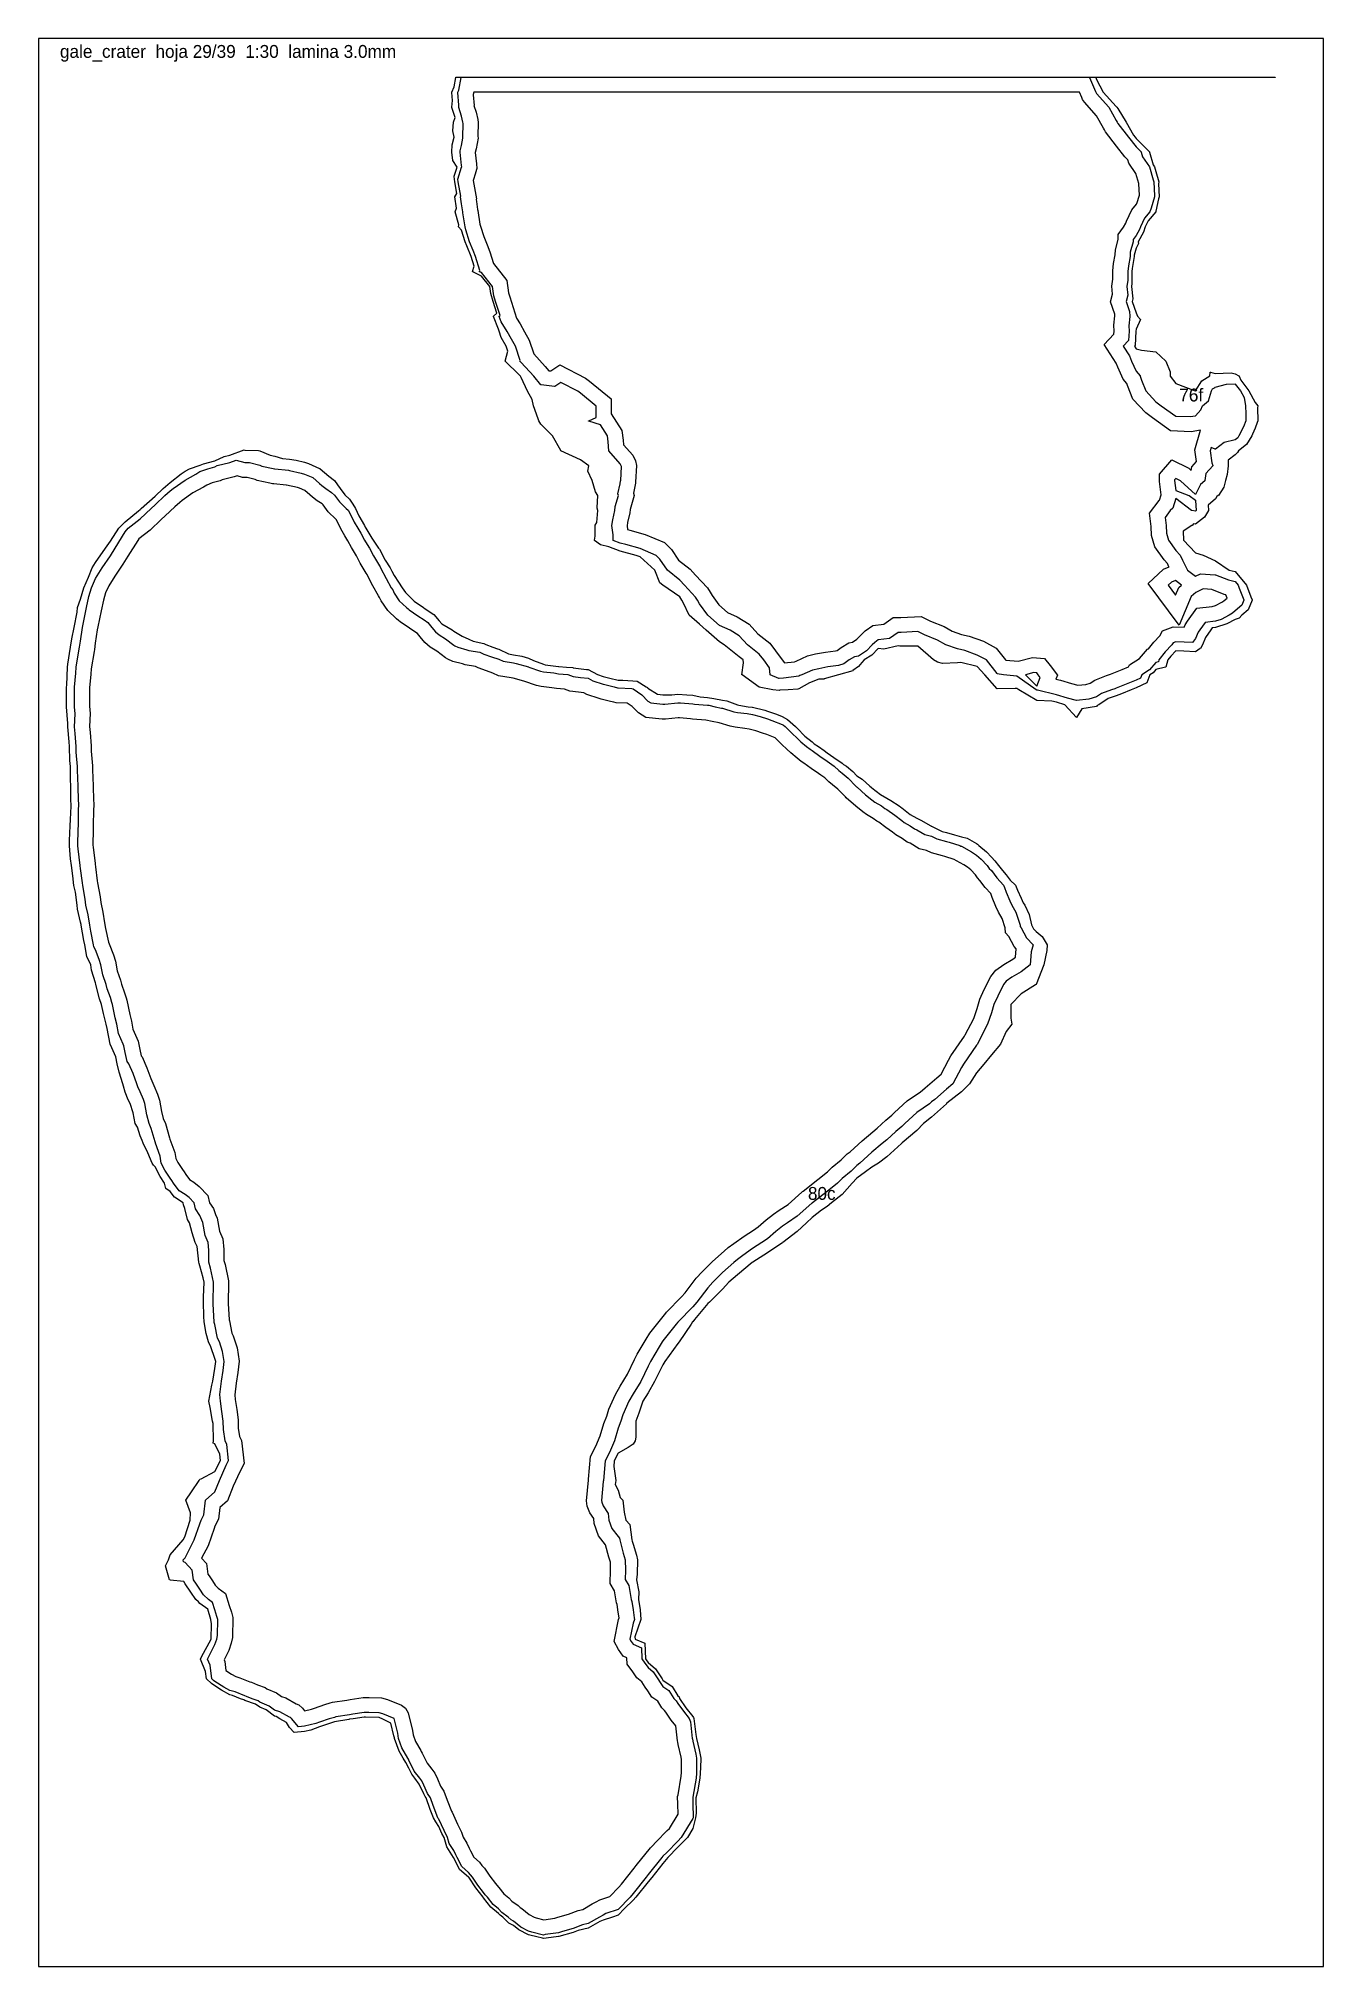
# Model space of a CAD drawing. Header units: millimetres. Extents: x 0 to 600, y 0 to 900.
import ezdxf
from ezdxf.enums import TextEntityAlignment as Align

# ---------------------------------------------------------------- set-up
doc = ezdxf.new("R2010")
doc.units = ezdxf.units.MM
for name, color, linetype in [('CORTE', 1, 'Continuous'), ('GRABADO', 5, 'Continuous'), ('HOJA', 8, 'Continuous')]:
    doc.layers.add(name, color=color, linetype=linetype)

msp = doc.modelspace()

# ---------------------------------------------------------------- texts
at = {"layer": 'GRABADO'}
for s, p in [('76f', (538.25, 733.59)), ('80c', (365.74, 360.87))]:
    msp.add_text(s, height=6, dxfattribs=at).set_placement(p, align=Align.MIDDLE_CENTER)
at = {"layer": 'HOJA'}
msp.add_text('gale_crater  hoja 29/39  1:30  lamina 3.0mm', height=6, dxfattribs=at).set_placement((10, 891))

# ---------------------------------------------------------------- linework, layer by layer
at = {"layer": 'CORTE'}
for points in [[(505.71, 594.12), (503.23, 593.22), (499.48, 591.85), (495.07, 589.02), (495.07, 589.02), (494.4, 588.71), (494, 588.25), (493.99, 588.25), (493.99, 588.24), (493.98, 588.24), (493.97, 588.23), (493.96, 588.23), (487.19, 587.16), (484.75, 583.04), (484.74, 583.03), (484.73, 583.02), (484.73, 583.01), (484.72, 583.01), (484.71, 583.01), (484.71, 583), (484.7, 583), (484.69, 583), (484.68, 583), (484.67, 583), (484.66, 583), (484.64, 583.01), (484.64, 583.01), (484.63, 583.02), (479.3, 589.02), (475.4, 590.17), (473.18, 590.69), (466.15, 591.05), (466.15, 591.06), (466.14, 591.06), (466.13, 591.06), (466.13, 591.06), (457.68, 595.99), (457.68, 595.99), (456.87, 596.56), (456.01, 596.65), (447.64, 596.48), (447.63, 596.48), (447.61, 596.48), (447.6, 596.49), (447.59, 596.49), (441.9, 602.98), (438.34, 606.8), (430.74, 608.7), (429.13, 608.5), (429.13, 608.5), (422.1, 608.23), (422.09, 608.23), (422.09, 608.24), (422.08, 608.24), (419.84, 608.93), (419.83, 608.93), (419.83, 608.94), (417.95, 609.93), (417.94, 609.94), (410.57, 616.28), (402.15, 616.28), (402.14, 616.28), (401.34, 616.46), (394.68, 614.95), (394.67, 614.95), (394.66, 614.95), (392.1, 615.27), (389.11, 612.21), (389.1, 612.21), (385.56, 609.94), (384.51, 608.71), (382.87, 606.89), (382.86, 606.89), (380.27, 604.92), (380.26, 604.92), (380.25, 604.91), (380.24, 604.91), (373.57, 602.97), (373.57, 602.96), (373.57, 602.96), (373.55, 602.96), (373.51, 602.95), (366.88, 601.03), (366.87, 601.02), (364.31, 600.98), (359.96, 599.27), (355.07, 596.41), (355.05, 596.41), (355.04, 596.41), (354.56, 596.35), (350, 595.98), (346.1, 595.74), (345.79, 595.68), (345.78, 595.67), (345.77, 595.67), (342.9, 595.98), (342.9, 595.98), (336.5, 597.24), (336.48, 597.24), (336.47, 597.25), (328.51, 602.96), (328.5, 602.97), (328.49, 602.98), (328.48, 602.99), (328.48, 603), (328.48, 603.01), (328.48, 603.02), (328.48, 603.03), (329.12, 608.54), (329.04, 609.96), (327.21, 611.4), (320.23, 616.91), (317.95, 618.44), (311.77, 623.88), (308.68, 626.64), (303.81, 630.86), (303.8, 630.86), (303.8, 630.87), (303.79, 630.87), (301.23, 636.47), (300.39, 637.84), (299.42, 639.43), (291.45, 644.78), (291.45, 644.79), (290.16, 645.97), (290.15, 645.97), (290.15, 645.98), (290.14, 645.99), (290.14, 645.99), (287.85, 651.78), (280.91, 658), (279.13, 658.72), (271.67, 660.69), (271.67, 660.69), (266.34, 662.73), (262.41, 663.62), (262.4, 663.63), (262.38, 663.63), (259.64, 665.7), (259.63, 665.71), (259.62, 665.71), (259.62, 665.72), (259.61, 665.73), (259.61, 665.74), (259.61, 665.76), (259.61, 665.77), (259.85, 667.65), (259.85, 672.74), (259.85, 672.75), (259.86, 672.76), (259.86, 672.77), (260.64, 674.05), (261.14, 679.7), (260.84, 680.82), (260.84, 680.83), (260.84, 680.85), (261.18, 686.66), (260.02, 688.4), (260.02, 688.4), (260.02, 688.41), (258.57, 693.62), (256.54, 698), (256.54, 698), (256.54, 698.01), (256.53, 698.03), (256.54, 698.04), (256.96, 700.58), (253.13, 703.28), (243.94, 707.52), (243.93, 707.53), (243.92, 707.54), (243.91, 707.55), (243.85, 707.66), (243.85, 707.66), (240.07, 714.51), (234.59, 720.03), (234.59, 720.03), (234.59, 720.03), (233.63, 721.49), (233.62, 721.5), (233.62, 721.51), (233.34, 722.43), (231.18, 728.48), (231.18, 728.48), (230.53, 731.52), (228.31, 735.43), (228.31, 735.43), (225.32, 741.78), (224.98, 742.4), (224.42, 743.08), (217.9, 749.36), (217.9, 749.36), (217.89, 749.37), (217.88, 749.38), (217.88, 749.39), (217.88, 749.4), (217.88, 749.42), (217.88, 749.43), (219.09, 754.09), (218.35, 756.35), (216.06, 760.5), (216.06, 760.51), (215.02, 763.33), (214.74, 764.32), (212.46, 770.3), (212.46, 770.31), (212.46, 770.33), (212.46, 770.33), (212.46, 770.34), (212.46, 770.35), (212.47, 770.35), (212.47, 770.37), (212.48, 770.38), (214.07, 771.83), (212.34, 777.27), (211.19, 780.93), (211.19, 780.94), (211.19, 780.94), (210.76, 784.24), (206.82, 789.14), (202.74, 791.17), (202.74, 791.17), (202.73, 791.18), (202.72, 791.18), (202.71, 791.19), (202.71, 791.2), (202.7, 791.2), (202.7, 791.21), (202.7, 791.22), (202.7, 791.23), (202.7, 791.24), (202.7, 791.25), (202.7, 791.25), (203.39, 793.79), (202.03, 798.18), (200.03, 803.27), (199.26, 805.15), (199.26, 805.15), (197.54, 810.5), (196.06, 812.1), (196.06, 812.11), (196.05, 812.11), (196.05, 812.13), (196.05, 812.14), (196.05, 812.14), (196.05, 812.15), (196.05, 812.16), (196.25, 813.1), (194.58, 819.1), (194.58, 819.11), (194.58, 819.12), (194.58, 819.13), (194.58, 819.14), (194.58, 819.14), (195.24, 820.85), (194.33, 826.08), (194.33, 826.08), (194.33, 826.1), (194.33, 826.11), (194.34, 826.11), (194.34, 826.12), (194.34, 826.13), (195.37, 827.72), (194.38, 833.04), (194.38, 833.05), (194.04, 835.68), (194.04, 835.69), (194.04, 835.7), (195.45, 840.02), (193.46, 843.06), (193.46, 843.07), (193.46, 843.08), (193.46, 843.09), (193.04, 847), (193.04, 847), (193.1, 850.34), (193.1, 850.35), (193.1, 850.35), (194.02, 853.98), (193.51, 856.99), (193.51, 857), (193.51, 857), (193.7, 860.95), (193.7, 860.95), (193.7, 860.97), (194.5, 863.22), (193.02, 867.89), (193.02, 867.9), (193.02, 867.91), (193.02, 867.92), (193.31, 871.09), (193, 874.88), (193, 874.89), (193, 874.9), (193, 874.91), (193.01, 874.91), (194.15, 877.45), (194.89, 881.87), (194.9, 881.87), (194.9, 881.88), (194.9, 881.89), (194.91, 881.9), (194.92, 881.91), (194.93, 881.92), (194.94, 881.92), (194.95, 881.93), (194.96, 881.93), (577.1, 881.93), (577.48, 881.93), (577.48, 881.78), (493.67, 881.78), (494.01, 880.96), (497.12, 874.93), (503.26, 868.34), (503.26, 868.33), (503.5, 867.96), (504.01, 867.4), (504.01, 867.4), (507.88, 860.99), (507.88, 860.99), (511.34, 854.91), (512.01, 854.02), (512.52, 853.38), (518.81, 847.06), (518.82, 847.05), (518.83, 847.04), (518.83, 847.03), (518.83, 847.03), (520.48, 841.05), (521.15, 840.07), (521.15, 840.07), (521.15, 840.06), (521.8, 837.89), (523.16, 833.08), (523.16, 833.07), (523.16, 833.06), (523.16, 833.05), (523.03, 832.13), (523.32, 826.09), (523.32, 826.08), (523.32, 826.07), (522.97, 825.19), (521.8, 819.41), (521.8, 819.41), (521.72, 819.16), (521.72, 819.15), (521.7, 819.09), (521.7, 819.09), (521.69, 819.08), (521.69, 819.07), (518.12, 814.87), (516.82, 812.12), (515.96, 809.55), (515.95, 809.54), (515.95, 809.54), (513.48, 805.16), (513.6, 804.39), (513.6, 804.38), (513.6, 804.37), (513.6, 804.36), (513.6, 804.35), (513.6, 804.35), (512.53, 802.11), (511.68, 798.84), (511.63, 798.2), (511.63, 798.2), (510.7, 792.61), (510.53, 791.23), (510.58, 785.74), (510.58, 785.73), (510.36, 784.26), (510.99, 778.47), (510.99, 778.46), (510.99, 778.45), (510.69, 777.3), (512.53, 771.9), (513.11, 770.36), (514.52, 768.87), (514.52, 768.87), (514.52, 768.86), (514.53, 768.85), (514.53, 768.84), (514.54, 768.82), (514.53, 768.81), (514.53, 768.81), (514.53, 768.8), (514.53, 768.79), (512.54, 764.4), (512.43, 763.44), (512.43, 763.36), (512.43, 763.35), (512.04, 756.76), (512.04, 756.75), (512.03, 756.74), (512.03, 756.73), (512.02, 756.72), (512.02, 756.71), (511.7, 756.37), (512.51, 755.11), (515.07, 754.5), (521.73, 753.76), (521.74, 753.76), (521.75, 753.76), (521.75, 753.76), (521.76, 753.76), (521.77, 753.75), (521.77, 753.75), (526.34, 749.46), (526.36, 749.45), (526.36, 749.44), (528.46, 744.42), (528.46, 744.41), (528.46, 744.41), (528.46, 744.4), (528.46, 742.47), (531.03, 738.96), (540.11, 735.54), (540.21, 735.53), (543.19, 740.22), (543.19, 740.22), (543.2, 740.23), (543.21, 740.24), (543.22, 740.24), (546.88, 742.49), (547.14, 744.18), (547.14, 744.19), (547.14, 744.2), (547.14, 744.21), (547.15, 744.22), (547.17, 744.23), (547.18, 744.24), (547.2, 744.24), (547.22, 744.24), (549.51, 743.67), (556.89, 743.93), (556.9, 743.93), (556.91, 743.93), (558.79, 743.45), (558.79, 743.45), (558.8, 743.45), (560.56, 742.51), (560.57, 742.5), (560.58, 742.49), (560.58, 742.48), (560.59, 742.48), (560.59, 742.47), (561.41, 740.54), (565.13, 735.52), (565.13, 735.51), (568.09, 730.16), (569.31, 728.54), (569.31, 728.54), (569.32, 728.53), (569.32, 728.51), (569.32, 728.49), (569.19, 727.67), (569.31, 721.53), (569.31, 721.53), (569.31, 721.52), (569.31, 721.51), (569.07, 720.79), (569.07, 720.79), (568.1, 718.07), (568.1, 718.07), (566.94, 715.39), (566.94, 715.39), (566.5, 714.52), (566.5, 714.52), (564.13, 710.53), (564.12, 710.53), (564.12, 710.52), (564.11, 710.51), (560.36, 707.54), (559.91, 706.74), (559.91, 706.74), (559.9, 706.73), (558.82, 705.69), (558.81, 705.68), (555.45, 703.13), (555.53, 700.62), (555.53, 700.61), (555.03, 696.5), (555.03, 696.5), (554.3, 693.63), (553.54, 690.65), (553.54, 690.63), (550.93, 686.64), (550.93, 686.64), (550.92, 686.62), (550.91, 686.61), (550.19, 686.15), (549.57, 685.1), (549.57, 685.1), (549.56, 685.09), (546.21, 682.21), (546.34, 679.71), (546.34, 679.7), (546.34, 679.69), (546.34, 679.68), (546.33, 679.67), (546.33, 679.67), (544.47, 676.53), (544.46, 676.52), (540.29, 673.29), (540.29, 673.28), (540.28, 673.28), (540.26, 673.27), (540.26, 673.27), (540.25, 673.27), (540.24, 673.27), (539.26, 673.42), (538.62, 672.69), (538.61, 672.68), (538.61, 672.68), (538.6, 672.67), (534.53, 670.08), (534.69, 665.79), (540.29, 659.86), (543.84, 658.86), (543.85, 658.86), (549.54, 656.16), (549.55, 656.16), (556.04, 651.89), (558.78, 651.26), (558.79, 651.26), (558.8, 651.25), (558.82, 651.24), (564.09, 644.9), (564.1, 644.89), (564.1, 644.88), (566.14, 639.38), (566.72, 637.91), (566.72, 637.9), (566.72, 637.9), (566.73, 637.89), (566.73, 637.88), (566.72, 637.87), (566.72, 637.86), (566.72, 637.85), (564.79, 633.37), (564.78, 633.37), (564.78, 633.36), (564.77, 633.35), (561.96, 630.86), (560.71, 629.44), (560.7, 629.43), (560.69, 629.43), (560.69, 629.42), (560.68, 629.42), (558.8, 628.79), (554.93, 626.78), (554.92, 626.78), (549.53, 625.13), (549.52, 625.12), (548.11, 624.95), (547.35, 623.9), (544.93, 620.42), (543.49, 616.94), (543.49, 616.94), (542.51, 615.27), (542.51, 615.26), (542.5, 615.25), (542.5, 615.25), (540.29, 613.66), (540.29, 613.66), (540.28, 613.66), (540.27, 613.65), (540.26, 613.65), (540.26, 613.65), (540.25, 613.65), (534.84, 613.99), (531.02, 614.11), (528.74, 611.68), (527.36, 609.96), (526.36, 606.54), (526.36, 606.54), (526.36, 606.53), (526.35, 606.52), (526.35, 606.51), (526.34, 606.5), (526.33, 606.49), (526.32, 606.49), (526.32, 606.49), (521.77, 605.41), (520.5, 603.94), (520.49, 603.94), (520.48, 603.93), (518.98, 602.98), (517.56, 599.22), (517.56, 599.21), (517.55, 599.2), (517.54, 599.19), (517.54, 599.19), (517.53, 599.18), (517.53, 599.18), (512.49, 596.94), (511.69, 596.61), (511.69, 596.61), (510.15, 595.99), (505.71, 594.12)], [(477.2, 600.42), (482.42, 598.88), (485.25, 598.1), (489.02, 598.53), (491, 599.15), (493.18, 600.55), (498.74, 602.58), (500.11, 603.06), (500.63, 603.26), (505.95, 605.39), (509.03, 606.68), (509.39, 607.64), (514.11, 610.63), (517.87, 614.98), (518.36, 615.12), (520.85, 618.22), (523.54, 621.1), (524.85, 623.43), (529.78, 625.45), (534.91, 625.21), (535.38, 626.34), (536.5, 627.95), (540.91, 634.02), (548.06, 634.91), (549.52, 635.36), (552.48, 636.89), (553.48, 637.55), (554.38, 638.23), (555.01, 638.79), (554.39, 640.36), (553.63, 640.54), (547.95, 642.76), (543.87, 643.05), (540.47, 641.41), (538.26, 639.52), (532.67, 626.18), (518.22, 645.67), (525.29, 652.34), (527.9, 653.31), (527.83, 653.45), (527.14, 654.92), (525.59, 656.64), (521.2, 662.69), (519.71, 667.97), (519.53, 672.2), (518.81, 678.41), (523.21, 684.32), (523.49, 684.58), (524.24, 687), (523.5, 693.24), (523.5, 696.59), (529.15, 703.32), (537.16, 699.43), (538.28, 698.4), (538.53, 700), (540.74, 702.56), (539.96, 708.07), (542.57, 717.25), (538.21, 716.48), (528.65, 716.84), (520.15, 722.92), (517.07, 725.23), (511.06, 731.7), (508.51, 738.08), (508.19, 738.95), (506.52, 740.95), (504.02, 746.62), (503.19, 748.5), (497.65, 757.15), (502.12, 761.99), (502.2, 763.41), (502.08, 766.19), (502.58, 770.56), (502.55, 771.31), (500.59, 777.02), (501.56, 780.74), (501.16, 784.41), (501.65, 787.68), (501.62, 791.63), (502.03, 794.93), (502.71, 799.04), (502.89, 801.4), (504.14, 806.18), (504.21, 808.58), (506.63, 811.91), (507.69, 813.79), (508.01, 814.74), (510.5, 819.97), (512.77, 822.66), (512.9, 823), (514.09, 826.96), (513.77, 832.11), (513.73, 832.3), (512.33, 837.04), (509.09, 841.79), (508.64, 843.41), (507.28, 844.78), (503.37, 849.73), (498.2, 856.52), (497.68, 857.45), (497.22, 858.21), (494.04, 863.87), (488.36, 870.23), (487.54, 871.57), (487.13, 872.42), (486.08, 874.93), (203.2, 874.92), (203.01, 873.84), (202.94, 873.68), (203.34, 868.81), (203.33, 868.68), (204.3, 865.61), (205.06, 862.16), (205.24, 860.81), (205.1, 854.5), (205.28, 853.46), (204.37, 848.58), (203.93, 846.82), (204.5, 841.45), (204.68, 839.33), (204.08, 837.28), (203.97, 837.09), (202.89, 833.78), (204.5, 825.14), (204.3, 824.79), (204.44, 824.01), (205.02, 820.17), (205.1, 819.69), (206.14, 813.33), (206.32, 812.35), (207.86, 807.55), (209.44, 803.68), (210.69, 800.5), (212.4, 794.96), (218.73, 787.09), (219.48, 781.37), (220.1, 779.38), (223.25, 769.5), (224.94, 766.87), (226.99, 763.06), (229.14, 759.16), (231.24, 752.77), (236.56, 746.98), (238.24, 744.94), (239.27, 744.83), (243.49, 747.62), (255.36, 741.43), (257.33, 740.11), (267.37, 731.74), (267.37, 724.86), (272.36, 716.99), (272.96, 712.52), (273.11, 710.39), (277.45, 705.49), (278.82, 702.83), (279.19, 700.62), (278.81, 692.95), (278.74, 692.45), (278.5, 690.9), (277.8, 687.71), (278.11, 686.69), (276.2, 680.17), (276.06, 678.66), (275.05, 674.01), (274.81, 672.59), (275.04, 670.77), (276.1, 670.5), (283.24, 668.49), (292.28, 664.68), (295.55, 661.55), (298.88, 656.56), (304.23, 652.29), (306.71, 649.54), (312.35, 643.54), (313.6, 641.5), (314.49, 640.06), (317.74, 635.59), (321.77, 632.01), (326.25, 630.09), (331.77, 626.61), (335.85, 622.04), (341.41, 617.69), (344.2, 614.22), (348.21, 608.77), (348.23, 608.51), (352.98, 609.11), (353.72, 609.4), (359.11, 611.88), (362.88, 612.7), (367.48, 613.62), (372.16, 614.18), (372.91, 614.4), (374.74, 615.79), (378.4, 617.88), (380.07, 618.29), (382.12, 619.6), (384.31, 621.84), (385.98, 623.51), (389.52, 626), (394.76, 626.62), (399.07, 629.79), (402.61, 629.79), (412.13, 630.22), (416.48, 627.97), (422.89, 625.55), (426.65, 623.29), (431, 621.83), (434.54, 621.01), (441.2, 618.62), (447.18, 615.42), (451.5, 609.91), (451.63, 609.89), (457.42, 609.31), (464.21, 611.06), (469.68, 610.59), (472.37, 607.29), (475.74, 602.75), (475, 600.94), (477.2, 600.42)], [(193.97, 623.34), (197.86, 621.05), (200.93, 619.65), (203, 618.63), (207.89, 617.53), (208.86, 617.14), (212.12, 615.87), (214.29, 615.11), (214.87, 614.92), (219.45, 612.71), (221.82, 612.33), (225.67, 611.72), (228.81, 610.8), (231.07, 609.6), (235.77, 607.92), (236.59, 607.7), (242.72, 606.92), (242.96, 606.93), (246.5, 606.61), (249.52, 606.37), (249.71, 606.3), (255.82, 605.48), (256.68, 605.39), (261.01, 603.09), (263.65, 602.24), (266.74, 601.45), (270.61, 600.49), (272.91, 600.41), (277.58, 600.24), (279.6, 600.01), (283.79, 597.34), (284.33, 596.98), (284.59, 596.71), (288.98, 593.95), (291.52, 593.69), (295.73, 593.69), (298.48, 594.01), (302.71, 593.69), (305.47, 593.48), (308.93, 592.69), (312.44, 592.45), (315.35, 591.95), (319.41, 591.1), (321.44, 590.78), (326.39, 588.89), (326.94, 588.83), (331.35, 588.09), (333.18, 587.86), (333.36, 587.83), (339.09, 586.44), (340.33, 586.04), (344.66, 584.57), (347.31, 583.54), (349.75, 582.04), (353.46, 578.81), (353.94, 578.33), (354.3, 578.01), (357.89, 574.32), (361.27, 571.69), (362.18, 570.77), (364.14, 569.56), (366.79, 567.63), (368.24, 566.63), (371.32, 564.39), (375.21, 561.66), (375.86, 561.17), (377.27, 560.29), (380.29, 557.77), (382.18, 555.87), (384.56, 554.2), (388.21, 551.03), (388.78, 550.53), (389.15, 550.23), (393.18, 547.14), (396.11, 545.44), (398.03, 544.32), (401.93, 541.77), (402.68, 541.23), (403.09, 540.94), (406.99, 537.7), (410.05, 536.01), (412, 535.11), (416.63, 532.52), (416.89, 532.36), (417.01, 532.33), (422, 529.89), (423.98, 529.35), (427.78, 528.32), (430.95, 527.3), (433.56, 526.72), (437.94, 524.23), (438.42, 523.88), (439.15, 523.25), (442.68, 520.27), (444.92, 517.88), (446.61, 516.21), (448.29, 513.98), (450.09, 511.58), (451.9, 509.6), (453.74, 507.16), (456.26, 504.71), (457.16, 502.42), (458.88, 498.67), (459.74, 496.59), (460.54, 495.45), (462.53, 491.02), (463.66, 486.18), (464.54, 484.46), (465.83, 483.12), (468.71, 480.75), (470.93, 476.91), (470.82, 474.21), (469.36, 467.61), (465.84, 458.46), (465.56, 458.3), (458.86, 454.02), (453.99, 449.08), (453.99, 442.61), (454.46, 439.83), (451.91, 436.44), (449.15, 430.54), (444.93, 425.62), (441.35, 421.28), (437.96, 417.15), (434.78, 412.02), (430.98, 408.28), (424.17, 402.96), (424.01, 402.83), (423.92, 402.75), (417.04, 396.47), (413.18, 393.49), (410.07, 390.31), (403.33, 384.54), (403.1, 384.32), (402.98, 384.23), (396.12, 378.01), (392.2, 374.96), (389.15, 373.09), (386.1, 370.91), (382.18, 367.92), (379.89, 365.71), (375.22, 360.31), (370.26, 356.44), (368.24, 354.82), (365.63, 352.98), (361.27, 349.65), (358.68, 347.19), (354.3, 343.05), (347.55, 337.92), (347.32, 337.74), (347.07, 337.59), (340.35, 333.13), (333.49, 328.8), (333.38, 328.74), (333.28, 328.66), (326.42, 322.88), (322.27, 319.4), (319.45, 316.2), (313.38, 310.14), (312.48, 309.43), (306.35, 302), (305.51, 300.97), (305.43, 300.89), (304.68, 299.78), (299.07, 291.64), (298.55, 290.77), (292.41, 282.38), (291.58, 280.79), (287.7, 273.12), (284.61, 267.83), (282.23, 263.86), (280.38, 258.25), (278.9, 254.62), (278.9, 247.03), (278.58, 245.35), (277.63, 243.81), (275.27, 242.2), (270.66, 239.56), (268.83, 236.09), (268.59, 233.34), (269.5, 226.85), (269.31, 225.05), (270.67, 222.4), (271.62, 218.89), (272.79, 217.63), (273.53, 212.14), (274.21, 208.37), (276.05, 206.25), (277.06, 199.09), (277.21, 198.51), (277.65, 197.1), (279.24, 191.94), (279.73, 189.82), (279.6, 183.14), (279.2, 180.55), (280.36, 174.9), (280.2, 171.29), (280.93, 166.4), (281.2, 162.02), (278.48, 153.86), (278.64, 152.82), (283.13, 150.84), (283.39, 143.53), (283.98, 142.72), (284.6, 141.84), (288.13, 138.99), (291.16, 134.29), (291.36, 134.01), (291.57, 133.69), (295.83, 130.7), (298.54, 126.39), (299.15, 125.81), (299.27, 125.01), (302.27, 120.71), (305.51, 116.64), (305.91, 116.28), (306.04, 115.74), (306.86, 108.24), (307.2, 106.48), (308.45, 101.11), (309.22, 97.21), (309.16, 92.76), (308.8, 87.93), (307.73, 81.59), (306.98, 78.67), (307.09, 71.49), (306.78, 69.41), (305.53, 64.34), (302.98, 60.12), (298.54, 55.7), (293.81, 50.85), (291.57, 48.03), (286.35, 41.59), (284.6, 39.45), (278.89, 32.33), (277.63, 31.01), (273.65, 27.04), (270.64, 23.94), (267.97, 23.05), (263.66, 21.67), (262.09, 20.96), (256.69, 17.87), (251.99, 16.81), (249.71, 15.92), (242.88, 13.97), (242.74, 13.92), (241.73, 13.78), (235.75, 13.04), (235.25, 13.15), (232.74, 13.79), (229.37, 14.6), (228.75, 14.81), (224.23, 17.07), (221.77, 19.15), (219.64, 20.24), (216.77, 23.06), (215.49, 23.99), (214.79, 24.73), (211.24, 27.62), (207.81, 32.02), (207.67, 32.16), (207.57, 32.34), (204.12, 36.7), (200.86, 41.6), (200.85, 41.61), (200.84, 41.62), (196.63, 45.27), (193.86, 50.78), (193.84, 50.82), (193.81, 50.86), (190.59, 55.79), (189.35, 60.14), (188.38, 62.11), (186.89, 65.29), (185.52, 67.57), (184.36, 69.39), (182.86, 73.32), (180.95, 78.65), (180.46, 79.37), (179.92, 80.65), (177.77, 85.06), (175.75, 87.9), (174.32, 89.73), (172.95, 92.51), (171.5, 95.24), (170.24, 97.17), (168.43, 100.44), (166.24, 106.45), (166.19, 106.75), (165.97, 107.66), (164.44, 113.62), (160.44, 115.66), (159.38, 116.09), (159.06, 116.18), (152.65, 116.39), (152.11, 116.37), (146.94, 115.65), (145.14, 115.36), (144.9, 115.33), (138.18, 114.17), (136.79, 113.8), (131.21, 111.83), (127.21, 110.34), (124.23, 109.67), (119.29, 109.14), (117.19, 111.62), (115.79, 113.81), (112.73, 115.66), (110.98, 116.64), (110.24, 116.88), (106.34, 119.74), (103.27, 121.02), (101.35, 122.37), (96.3, 124.17), (95.91, 124.39), (94.29, 124.92), (90.5, 126.46), (89.34, 126.78), (85.45, 129.04), (82.35, 130.99), (80.72, 132.02), (78.41, 134.21), (77.97, 137.71), (75.59, 143.51), (76.12, 144.55), (80.68, 152.79), (80.76, 159.95), (80.45, 162.01), (78.98, 166.79), (75.37, 169.44), (74.66, 170.28), (73.39, 171.24), (71.04, 174.77), (68.39, 178.59), (67.8, 179.68), (61.46, 180.39), (61.41, 180.42), (61.08, 180.49), (59.29, 187.01), (60.73, 189.84), (61.41, 192.13), (67.57, 199.11), (68.38, 200.58), (70.8, 208.34), (70.93, 211.71), (68.7, 217.6), (71.38, 221.6), (74.96, 226.9), (75.38, 227.43), (75.9, 227.59), (82.34, 230.98), (84.97, 236.13), (84.64, 239.17), (82.34, 243.98), (81.52, 244.29), (81.77, 245.38), (81.49, 253.53), (81.27, 254.62), (80.14, 260.99), (79.56, 263.89), (80.91, 271.3), (81.37, 273.17), (82.32, 279.12), (82.73, 282.41), (82.66, 282.84), (82.32, 283.87), (80.48, 289.19), (79.42, 291.65), (78.25, 295.51), (77.35, 300.93), (77.23, 303.44), (77.01, 310.2), (77.05, 312.45), (77.27, 319.45), (76.84, 321.42), (75.35, 327.12), (74.98, 328.2), (74.86, 328.71), (74, 336.17), (73.19, 337.95), (71.75, 342.43), (70.53, 347.21), (69.51, 348.71), (68.38, 353.89), (67.72, 355.6), (67.55, 356.45), (63.41, 359.07), (61.43, 361.74), (59.51, 363.18), (58.76, 365.73), (56.79, 368.84), (54.45, 373.21), (53.72, 374.01), (53.11, 374.99), (51.11, 379.82), (48.84, 384.26), (48.46, 385.57), (47.47, 387.81), (46.15, 391.75), (45.1, 393.52), (44.2, 398.45), (42.72, 402.78), (41.88, 404.6), (40.5, 408.16), (39.64, 410.9), (39.33, 412.04), (37.59, 417.45), (36.74, 421.31), (36.06, 424.67), (33.53, 430.21), (33.43, 430.43), (33.39, 430.57), (32.01, 437.82), (31.63, 439.83), (30.35, 444.87), (29.39, 449.09), (28.48, 451.64), (26.75, 458.35), (26.69, 458.52), (26.56, 459.24), (24.71, 465.17), (24.43, 467.61), (22.5, 471.48), (21.54, 476.87), (21.11, 478.91), (19.89, 486.14), (19.83, 486.47), (19.58, 487.56), (18.16, 493.51), (18.09, 495.4), (17.22, 501.52), (16.53, 504.66), (16.02, 509.19), (15.33, 513.92), (14.98, 517.06), (14.46, 523.19), (14.49, 525.69), (14.84, 532.45), (14.89, 535.48), (15.22, 541.71), (15.13, 545.06), (15.05, 550.97), (14.93, 554.05), (14.93, 560.23), (14.67, 562.97), (14.45, 569.49), (14.3, 571.74), (13.68, 578.75), (13.75, 580.27), (13.01, 588.01), (13, 588.53), (13.13, 597.28), (13.21, 598.08), (13.45, 606.54), (13.71, 608), (14.97, 615.81), (15.55, 619.71), (16.63, 625.07), (17.98, 632.2), (18.24, 634.34), (19.59, 638.25), (21.12, 643.6), (23.3, 648.54), (24.97, 652.87), (26.57, 655.38), (31.21, 662.14), (33.54, 665.3), (37.45, 671.41), (40.52, 674.39), (46.67, 679.59), (47.49, 680.22), (47.97, 680.68), (54.46, 686.33), (58.19, 689.94), (61.43, 692.83), (66.61, 696.81), (68.41, 698.06), (70.48, 699.21), (75.4, 700.89), (77.06, 701.42), (82.37, 702.84), (86.6, 704.83), (89.34, 705.5), (95.96, 707.98), (96.35, 707.88), (102.71, 707.68), (103.33, 707.52), (108.11, 705.56), (110.3, 705.07), (113.85, 703.95), (117.26, 703.62), (120.24, 703.18), (124.24, 702.25), (126.06, 701.63), (131.23, 699.36), (131.3, 699.3), (131.45, 699.2), (135.6, 695.73), (138.22, 693.7), (139.53, 691.66), (140.92, 689.93), (143, 687.02), (145.19, 684.96), (146.69, 682.65), (147.93, 680.66), (149.61, 677.25), (152.17, 672.69), (152.56, 671.92), (152.9, 671.4), (155.63, 666.74), (158.82, 662.14), (158.94, 661.88), (159.14, 661.56), (161.85, 656.49), (164.19, 652.88), (164.97, 651.36), (166.11, 649.28), (168.01, 646.15), (169.82, 643.62), (171.35, 641.34), (173.07, 639.7), (175.36, 637.43), (179.69, 634.38), (179.91, 634.23), (180.03, 634.16), (184.59, 631.16), (187.01, 628.11), (188.26, 626.79), (191.21, 625.12), (193.12, 623.99), (193.97, 623.34)], [(32.97, 477.44), (34.98, 472.31), (35.9, 469.28), (36.75, 464.71), (38.29, 460.4), (38.79, 458.49), (40.21, 454.5), (40.86, 452.12), (41.26, 451.05), (42.62, 444.46), (43.46, 441.3), (44.07, 437.58), (45.88, 433.4), (46.57, 431.9), (47.35, 428.06), (47.98, 425.15), (48.34, 424.57), (50.6, 419.46), (52.43, 414.51), (52.87, 413.37), (53.88, 411.18), (55.55, 407.2), (56.42, 404.47), (57.37, 399.09), (58.23, 395.84), (59.25, 393.53), (61.17, 386.79), (61.35, 386.15), (63.69, 379.94), (64.06, 377.19), (65.06, 375.32), (67.17, 372), (68.01, 370.9), (68.78, 369.7), (70.54, 367.33), (72.44, 366.13), (74.99, 364.15), (79.07, 359.88), (79.81, 356.49), (81.62, 353.81), (82.65, 351.05), (83.44, 349.37), (84.56, 343.22), (86.01, 339.73), (86.57, 334.72), (86.57, 329.61), (87.09, 327.62), (88.73, 320.1), (88.68, 318.46), (88.57, 310.26), (88.59, 309.52), (88.95, 301.93), (89.13, 301.35), (90.24, 295.64), (90.9, 294.37), (92.71, 288.81), (93.75, 282.56), (93.1, 277.34), (92.35, 272.24), (91.7, 266.85), (91.85, 264.67), (92.59, 260), (93.15, 255.16), (93.29, 251.32), (93.88, 247.44), (94.8, 245.53), (95.95, 234.8), (93.98, 230.95), (90.87, 224.14), (88.23, 217.43), (84.59, 214.21), (84.05, 208.76), (82.36, 205.6), (81.98, 204.46), (79.15, 196.32), (76.16, 190.57), (78.41, 188.15), (79.09, 183.12), (79.6, 182.38), (81.22, 179.95), (82.51, 177.95), (83.91, 176.58), (87.28, 174.11), (89, 168.53), (90.03, 165.33), (90.69, 162.91), (90.57, 153.58), (89.92, 150.85), (88.8, 147.55), (86.61, 143.21), (86.96, 142.37), (87.49, 138.08), (90.13, 136.42), (92.06, 135.29), (94, 134.77), (98.6, 132.89), (99.48, 132.64), (102.31, 131.44), (105.78, 130.21), (106.67, 129.58), (111.18, 127.7), (113.49, 126.01), (115.52, 125.34), (120.37, 122.63), (121.5, 122.12), (123.22, 120.56), (124.21, 119.39), (127.53, 120.14), (128.83, 120.63), (133.71, 122.35), (136.16, 123), (137.2, 123.35), (143.88, 124.3), (145.48, 124.66), (151.55, 125.51), (154.33, 125.57), (160.08, 125.38), (163.02, 124.61), (169.43, 121.96), (171.36, 120.58), (172.65, 118.35), (174.67, 110.18), (174.95, 108.15), (176.09, 105.04), (178.44, 100.78), (178.71, 100.37), (179.18, 99.49), (181.41, 94.96), (183.65, 92.08), (184.99, 90.21), (186.29, 87.54), (187.72, 84.19), (189.31, 81.85), (190.83, 77.6), (192.77, 72.52), (193.07, 72), (195.68, 66.44), (197.53, 62.65), (198.21, 60.3), (199.97, 57.59), (201.1, 55.25), (201.72, 54.01), (203.25, 50.97), (205.94, 48.64), (207.06, 47.2), (208.23, 45.88), (210.75, 42.1), (213.37, 38.79), (214.04, 37.88), (214.98, 36.86), (217.29, 33.89), (219.55, 32.04), (221.02, 30.5), (223.9, 28.42), (224.89, 27.44), (225.67, 27.04), (229.04, 24.21), (231.47, 22.99), (232.36, 22.69), (235.94, 21.82), (241.11, 22.5), (242.53, 23), (247.47, 24.41), (251.91, 26.14), (254.13, 26.64), (258.55, 29.18), (260.32, 30.12), (262.03, 31.07), (266.81, 32.66), (271.03, 37.03), (272.22, 38.43), (278.11, 45.83), (279.05, 47.12), (285.72, 55.38), (286.46, 56.22), (288.36, 58.12), (293.57, 63.45), (294.59, 64.47), (298.61, 71.14), (298.53, 75.74), (298.43, 79.27), (298.62, 80.08), (298.63, 80.18), (300.09, 88.78), (300.21, 90.47), (300.29, 96.58), (300.09, 97.62), (298.69, 103.63), (298.48, 104.69), (298.33, 105.28), (297.58, 112.33), (295.48, 114.97), (292.88, 118.7), (292.3, 119.46), (291.1, 120.79), (289.19, 123.83), (286.45, 125.75), (284.54, 128.67), (283.33, 130.37), (281.77, 132.8), (279.45, 134.67), (277.44, 137.5), (274.79, 141.15), (274.69, 144.08), (273, 144.82), (270.79, 148), (268.83, 151.7), (270.86, 162.03), (271.12, 162.78), (270.73, 165.34), (270.14, 168.98), (269.93, 169.78), (268.91, 175.38), (266.96, 178.76), (267.08, 185.07), (267.01, 188.7), (266.28, 191.05), (264.79, 196.87), (261.5, 201.03), (259.46, 206.85), (259.26, 209.05), (257.47, 211.7), (256.21, 214.91), (255.85, 217.42), (256.73, 227.02), (256.77, 227.49), (257.71, 238.11), (260.23, 242.89), (262.33, 247.74), (264.02, 253.43), (265.29, 256.93), (266.37, 260.11), (269.4, 267.02), (271.63, 270.9), (275.09, 276.47), (278.33, 283.34), (279.58, 285.77), (283.75, 292.82), (285.45, 295.61), (286.07, 296.4), (292.29, 304.22), (292.92, 304.99), (293.17, 305.36), (300.3, 312.54), (301.89, 314.5), (307.12, 321.29), (309.82, 324.24), (314.64, 329.1), (320.14, 333.96), (322.09, 335.61), (324.68, 337.49), (329.45, 340.97), (333.89, 343.76), (336.06, 345.26), (339.76, 348.47), (343.18, 351.25), (345.86, 353.02), (350.03, 355.77), (356.4, 361.42), (356.72, 361.73), (357.06, 361.98), (363.89, 367.32), (368.34, 370.91), (370.52, 373.1), (374.8, 376.57), (377.61, 379.28), (378.99, 380.34), (384.52, 385.41), (389.51, 389.64), (391.58, 391.27), (395.7, 395.07), (398.45, 397.42), (399.76, 398.64), (405.67, 404.07), (411.77, 408.33), (412.75, 409.14), (414.06, 410.1), (419.46, 414.9), (421.45, 416.53), (424.87, 423.07), (426.03, 425.05), (432.38, 434.25), (432.39, 434.26), (432.7, 434.98), (436.72, 442.57), (438.25, 447.21), (439.51, 451.54), (441.61, 456.09), (444.71, 462.13), (447.01, 465.04), (450.72, 467.71), (454.91, 470.17), (456.23, 471.2), (456.53, 475.01), (456.54, 475.05), (455.57, 476.07), (453.1, 480.85), (451.48, 482.59), (451.37, 484.93), (450.01, 489.27), (448.25, 492.15), (447.04, 494.79), (445.38, 498.99), (444.68, 500.84), (442.1, 503.65), (439.59, 507), (438.47, 508.15), (437.49, 509.57), (435.35, 511.86), (433.78, 513.18), (432.07, 514.27), (428.72, 516.18), (428.72, 516.18), (427.55, 516.75), (423.2, 518.15), (422.13, 518.43), (416.92, 519.87), (414.63, 520.99), (411.21, 521.81), (406.98, 524.34), (405.54, 524.9), (403.25, 526.63), (400.29, 528.26), (398.8, 529.5), (395.71, 531.73), (392.35, 534.15), (391.44, 534.66), (389.73, 535.9), (386.58, 537.73), (384.85, 539.06), (381.61, 541.62), (377.2, 545.54), (376.76, 546.05), (376.64, 546.17), (373.26, 549.56), (370.75, 551.66), (369.1, 553.01), (367.13, 554.84), (365.32, 556.12), (364.19, 556.94), (360.77, 559.3), (357.34, 561.79), (356.13, 562.55), (354.28, 564.11), (351.24, 566.48), (349.46, 568.31), (347.03, 570.47), (343.9, 573.63), (340.1, 575.1), (338.13, 575.77), (334.99, 576.78), (331.87, 577.54), (329.82, 577.94), (325.31, 578.49), (322.91, 578.94), (317.87, 580.55), (317.75, 580.57), (314.57, 581.24), (311.61, 581.86), (311.6, 581.86), (305.31, 582.29), (304.42, 582.5), (299.3, 582.88), (298.62, 582.93), (292.79, 582.27), (291.16, 582.27), (283.56, 583.05), (280.16, 585.18), (277.25, 588.17), (274.92, 589.73), (269.75, 589.92), (268.7, 590.15), (267.12, 590.57), (262.76, 591.65), (261.71, 591.92), (256.1, 593.73), (254.58, 594.54), (252.16, 594.81), (248.02, 595.36), (245.59, 596.25), (241.89, 596.55), (239.66, 596.91), (234.63, 597.53), (232.51, 597.96), (226.6, 599.99), (221.56, 601.46), (220.71, 601.6), (214.77, 602.56), (212.2, 603.8), (209.24, 604.82), (205.22, 606.21), (204.01, 606.8), (199.14, 607.6), (197.94, 608.03), (193.39, 609.26), (191.19, 610.27), (190.05, 610.94), (186.05, 614.02), (182.87, 615.9), (180.38, 618.1), (178.22, 620.7), (177.01, 622.22), (176.16, 622.78), (173.23, 624.74), (168.83, 627.72), (168.15, 628.3), (167.15, 629.09), (163.09, 632.98), (160, 637.55), (159.28, 639.08), (158.7, 639.91), (156.15, 644.58), (153.68, 649.36), (153.43, 649.75), (153.06, 650.45), (150.24, 655.09), (148.51, 658.57), (147.5, 660.03), (146.08, 662.45), (144.35, 665.58), (142.97, 667.89), (141.19, 671.05), (139.1, 675.29), (139.07, 675.34), (138.77, 675.64), (135.17, 679.03), (132.85, 682.27), (132.4, 682.72), (130.09, 684.26), (127.93, 685.94), (126.7, 686.96), (124.34, 689.01), (121.81, 690.07), (120.85, 690.38), (115.72, 691.53), (115.61, 691.56), (109.8, 692.08), (109.31, 692.11), (108.01, 692.37), (102.11, 693.71), (101.12, 694.12), (97.47, 695.05), (95.31, 695.12), (92.69, 695.83), (91.41, 695.35), (85.76, 693.98), (84.78, 693.52), (81.14, 692.55), (78.51, 691.54), (77, 690.61), (72.12, 687.89), (67.03, 684.36), (65.98, 683.49), (63.68, 681.47), (59.2, 677.13), (57.33, 675.5), (52.05, 670.47), (46.82, 666.45), (46.29, 665.75), (41.76, 658.42), (39.39, 654.69), (35.57, 649.05), (32.76, 644.58), (31.28, 641.21), (30.3, 637.82), (29.18, 632.87), (27.68, 625.4), (27.43, 623.95), (26.51, 617.7), (26.07, 614.74), (25.94, 613.92), (24.53, 605.84), (24.46, 603.27), (23.79, 596.87), (23.74, 593.5), (23.81, 588.39), (24.14, 584.93), (23.87, 578.9), (24.12, 576.05), (24.53, 569.84), (24.62, 567.34), (25.26, 560.56), (25.26, 558.6), (25.54, 551.15), (25.56, 549.75), (25.77, 541.62), (25.7, 540.31), (25.58, 532.22), (25.51, 530.8), (25.41, 523.44), (25.49, 522.47), (26.37, 514.82), (26.39, 514.63), (26.53, 513.37), (27.38, 506.76), (27.53, 505.79), (28.7, 499.36), (29.03, 496.61), (30.04, 492.21), (30.81, 487.26), (31.27, 484.56), (32.59, 478.21), (32.59, 478.19), (32.97, 477.44)]]:
    msp.add_lwpolyline(points, close=True, dxfattribs=at)
at = {"layer": 'GRABADO'}
for points in [[(466.44, 595.77), (466.15, 595.78), (466.15, 595.78), (466.13, 595.79), (465.78, 595.99), (465.78, 595.99), (456.87, 602.33), (450.65, 602.95), (450.64, 602.95), (447.63, 603.51), (447.62, 603.51), (447.61, 603.52), (447.6, 603.52), (447.59, 603.53), (447.58, 603.53), (442.58, 609.94), (438.35, 612.21), (432.57, 614.29), (429.1, 615.08), (429.1, 615.08), (423.69, 616.9), (423.69, 616.9), (423.68, 616.9), (419.83, 619.22), (413.63, 621.57), (410.58, 623.14), (402.77, 622.79), (401.36, 622.79), (397.41, 619.89), (397.41, 619.89), (397.4, 619.88), (397.39, 619.88), (392.1, 619.26), (390.5, 618.13), (389.29, 616.92), (386.56, 614.13), (386.56, 614.13), (382.85, 611.75), (382.84, 611.75), (382.83, 611.75), (381.01, 611.31), (378.6, 609.94), (376.11, 608.05), (376.1, 608.04), (376.09, 608.04), (373.57, 607.3), (373.57, 607.3), (373.57, 607.3), (368.59, 606.7), (364.31, 605.84), (361.34, 605.2), (356.46, 602.96), (356.46, 602.96), (355.55, 602.6), (355.07, 602.32), (355.06, 602.32), (355.05, 602.31), (347.85, 601.4), (345.78, 601.23), (345.78, 601.23), (345.76, 601.23), (345.75, 601.24), (341.63, 602.96), (341.62, 602.96), (341.61, 602.97), (341.61, 602.97), (341.6, 602.98), (341.59, 602.99), (341.59, 603), (341.58, 603.01), (341.58, 603.02), (341.58, 603.02), (341.36, 606.26), (338.65, 609.95), (336.46, 612.68), (331.05, 616.91), (331.04, 616.92), (327.2, 621.21), (322.99, 623.87), (317.97, 626.02), (317.96, 626.02), (317.95, 626.03), (317.94, 626.04), (312.53, 630.86), (312.52, 630.86), (308.67, 636.16), (307.63, 637.84), (306.75, 639.28), (301.57, 644.8), (301.57, 644.8), (299.42, 647.17), (293.66, 651.77), (293.65, 651.77), (293.65, 651.78), (290.15, 657.03), (288.38, 658.73), (280.92, 661.87), (274.26, 663.74), (271.67, 664.42), (271.67, 664.43), (268.35, 665.7), (268.35, 665.7), (268.34, 665.7), (268.33, 665.72), (268.32, 665.73), (268.31, 665.74), (268.31, 665.75), (268.31, 665.76), (268.31, 668.25), (267.74, 672.73), (267.74, 672.74), (267.74, 672.75), (268.17, 675.33), (268.17, 675.33), (269.13, 679.72), (269.28, 681.47), (269.28, 681.48), (270.81, 686.68), (270.58, 687.44), (270.58, 687.45), (270.58, 687.45), (270.58, 687.46), (271.61, 692.18), (271.82, 693.5), (271.84, 693.65), (272.16, 700.2), (272.1, 700.59), (271.63, 701.51), (266.29, 707.54), (266.29, 707.54), (266.28, 707.55), (266.27, 707.56), (266.27, 707.56), (266.27, 707.57), (266.27, 707.58), (266, 711.81), (265.63, 714.53), (262.38, 719.66), (256.89, 721.46), (256.88, 721.46), (256.86, 721.48), (256.86, 721.49), (256.85, 721.5), (256.85, 721.51), (256.84, 721.51), (256.84, 721.53), (256.84, 721.55), (256.85, 721.56), (256.85, 721.56), (256.85, 721.57), (256.86, 721.58), (256.87, 721.58), (256.87, 721.59), (256.88, 721.59), (256.89, 721.6), (260.37, 723.07), (260.37, 728.46), (253.12, 734.5), (251.78, 735.41), (243.91, 739.5), (241.03, 737.6), (241.02, 737.59), (241.01, 737.59), (241, 737.59), (234.64, 738.29), (234.63, 738.29), (234.62, 738.29), (234.61, 738.3), (234.6, 738.3), (234.59, 738.31), (231.28, 742.39), (225.33, 748.85), (224.8, 749.36), (224.8, 749.36), (224.79, 749.38), (224.78, 749.39), (224.78, 749.39), (224.78, 749.4), (224.78, 749.41), (224.78, 749.42), (224.78, 749.43), (224.86, 749.74), (222.69, 756.35), (220.84, 759.71), (220.84, 759.72), (218.9, 763.32), (216.06, 767.73), (216.06, 767.74), (216.06, 767.75), (215.08, 770.3), (215.08, 770.31), (215.08, 770.32), (215.08, 770.34), (215.08, 770.35), (215.09, 770.36), (215.09, 770.36), (215.09, 770.37), (215.1, 770.38), (215.51, 770.75), (213.43, 777.27), (212.62, 779.86), (212.62, 779.86), (212.62, 779.86), (212.04, 784.24), (206.82, 790.74), (205.96, 791.17), (205.95, 791.17), (205.94, 791.18), (205.93, 791.18), (205.93, 791.19), (205.92, 791.2), (205.92, 791.2), (205.92, 791.21), (205.91, 791.22), (205.91, 791.23), (205.91, 791.24), (205.91, 791.25), (205.91, 791.25), (206.06, 791.78), (204.08, 798.18), (202.94, 801.08), (201.28, 805.15), (201.28, 805.15), (199.52, 810.64), (199.51, 810.64), (199.24, 812.14), (198.18, 818.59), (198.18, 818.59), (198.11, 819.11), (197.53, 822.89), (196.98, 826.08), (196.98, 826.08), (196.98, 826.1), (196.98, 826.11), (196.98, 826.11), (196.98, 826.12), (196.99, 826.13), (197.15, 826.39), (195.91, 833.04), (195.91, 833.05), (195.73, 834.41), (195.73, 834.42), (195.74, 834.43), (197.53, 839.93), (197.54, 839.93), (197.59, 840.02), (197.59, 840.04), (197.53, 840.78), (196.87, 847), (196.87, 847), (196.88, 847.49), (196.88, 847.5), (196.88, 847.51), (197.53, 850.08), (198.17, 853.49), (198.08, 853.96), (198.08, 853.97), (198.08, 853.97), (198.23, 860.41), (198.16, 860.93), (197.53, 863.8), (196.24, 867.89), (196.24, 867.9), (196.24, 867.91), (196.24, 867.92), (196.32, 868.83), (195.82, 874.88), (195.82, 874.89), (195.82, 874.9), (195.83, 874.91), (196.26, 875.87), (197.27, 881.87), (197.27, 881.87), (197.28, 881.88), (197.28, 881.89), (197.29, 881.9), (197.3, 881.91), (197.3, 881.91), (197.3, 881.92), (197.31, 881.92), (197.33, 881.93), (197.34, 881.93), (529.51, 881.93), (529.88, 881.93), (529.88, 881.78), (490.81, 881.78), (493.52, 875.29), (493.69, 874.92), (494, 874.41), (499.76, 867.96), (499.77, 867.95), (503.27, 861.73), (503.71, 860.99), (503.72, 860.99), (504.06, 860.39), (508.9, 854.02), (512.52, 849.43), (514.89, 847.05), (514.9, 847.05), (514.9, 847.04), (514.91, 847.03), (514.91, 847.03), (515.53, 844.78), (518.73, 840.07), (518.74, 840.06), (518.74, 840.05), (520.52, 834.04), (520.73, 833.08), (520.73, 833.07), (521.12, 826.61), (521.12, 826.61), (521.14, 826.09), (521.14, 826.09), (521.14, 826.08), (521.13, 826.07), (519.55, 820.8), (519.54, 820.79), (518.92, 819.09), (518.92, 819.08), (518.91, 819.07), (516.43, 816.14), (514.52, 812.12), (514.12, 810.93), (514.12, 810.92), (514.12, 810.92), (512.53, 808.11), (512.52, 808.11), (511.14, 806.2), (511.11, 805.17), (511.11, 805.16), (511.11, 805.16), (509.82, 800.24), (509.67, 798.2), (509.67, 798.2), (508.96, 793.92), (508.62, 791.23), (508.66, 787.19), (508.66, 787.18), (508.22, 784.26), (508.66, 780.22), (508.66, 780.21), (507.9, 777.3), (509.49, 772.64), (509.49, 772.63), (509.49, 772.62), (509.61, 770.33), (509.61, 770.32), (509.1, 765.94), (509.21, 763.36), (509.21, 763.35), (508.96, 759.07), (508.96, 759.06), (508.95, 759.05), (508.95, 759.05), (508.95, 759.04), (508.94, 759.03), (508.94, 759.03), (506.46, 756.37), (509.38, 751.82), (509.38, 751.82), (510.43, 749.44), (512.53, 744.68), (514.36, 742.49), (514.36, 742.49), (514.37, 742.48), (514.37, 742.47), (515.05, 740.57), (517.08, 735.51), (521.78, 730.45), (524.29, 728.56), (531.01, 723.76), (537.72, 723.5), (540.21, 723.94), (542.76, 726.6), (543.51, 728.53), (543.52, 728.54), (543.52, 728.55), (546.35, 730.87), (547.66, 735.49), (547.66, 735.5), (547.66, 735.5), (547.66, 735.51), (548.24, 736.42), (548.25, 736.42), (548.25, 736.43), (548.26, 736.43), (548.26, 736.44), (549.47, 737.18), (549.47, 737.18), (549.49, 737.19), (554.68, 738.6), (554.69, 738.61), (558.77, 738.75), (558.78, 738.75), (558.79, 738.75), (558.8, 738.75), (558.81, 738.74), (558.82, 738.73), (558.83, 738.72), (561.2, 735.51), (561.2, 735.51), (562.9, 732.45), (562.9, 732.43), (563.64, 728.51), (563.64, 728.51), (563.73, 724.82), (563.82, 721.53), (563.82, 721.53), (563.82, 721.51), (563.81, 721.5), (563.81, 721.5), (562.59, 718.67), (562.59, 718.67), (560.48, 714.52), (560.48, 714.52), (559.97, 713.67), (559.96, 713.66), (559.95, 713.65), (558.81, 712.74), (558.81, 712.74), (558.79, 712.73), (558.79, 712.73), (553.6, 711.43), (549.55, 708.37), (549.55, 708.37), (549.54, 708.36), (549.53, 708.36), (549.52, 708.36), (549.51, 708.36), (549.5, 708.36), (549.49, 708.36), (549.48, 708.36), (547.51, 709.03), (547.1, 707.58), (547.91, 701.89), (548.34, 700.64), (548.34, 700.63), (548.34, 700.61), (548.34, 700.59), (548.33, 700.58), (548.32, 700.57), (545.14, 696.95), (544.64, 693.63), (544.64, 693.63), (544.64, 693.62), (544.64, 693.62), (544.63, 693.6), (544.62, 693.59), (542.57, 691.89), (540.31, 687.13), (540.31, 687.13), (540.31, 687.13), (540.3, 687.12), (540.29, 687.11), (540.28, 687.11), (540.27, 687.1), (540.26, 687.1), (540.25, 687.1), (540.24, 687.1), (540.23, 687.1), (540.21, 687.1), (540.2, 687.11), (540.2, 687.11), (533.18, 693.58), (531.01, 694.64), (530.5, 694.04), (530.5, 693.65), (531.05, 689.01), (537.21, 686.75), (537.22, 686.75), (537.23, 686.74), (540.29, 684.43), (540.3, 684.43), (540.3, 684.42), (540.31, 684.42), (540.32, 684.4), (540.32, 684.39), (540.57, 679.71), (540.57, 679.7), (540.56, 679.69), (540.56, 679.68), (540.56, 679.67), (540.48, 679.54), (540.48, 679.53), (540.47, 679.52), (540.3, 679.39), (540.29, 679.39), (540.27, 679.38), (540.27, 679.38), (540.26, 679.37), (540.25, 679.37), (540.24, 679.37), (538.48, 679.63), (538.48, 679.63), (538.47, 679.64), (538.45, 679.64), (531.03, 685.24), (529.63, 680.76), (529.62, 680.75), (529.61, 680.73), (529.61, 680.73), (528.46, 679.66), (526.09, 676.46), (526.52, 672.75), (526.52, 672.74), (526.67, 669.08), (527.6, 665.8), (531.04, 661.05), (533.03, 658.84), (533.03, 658.84), (533.03, 658.83), (534.13, 656.51), (536.45, 651.87), (540.25, 649.08), (542.51, 650.16), (542.52, 650.16), (542.53, 650.17), (542.53, 650.17), (542.54, 650.17), (542.55, 650.17), (549.51, 649.67), (549.52, 649.67), (549.53, 649.67), (549.53, 649.67), (555.71, 647.24), (558.78, 646.53), (558.79, 646.53), (558.8, 646.52), (558.81, 646.52), (558.82, 646.51), (560.16, 644.9), (560.17, 644.89), (560.17, 644.88), (560.69, 643.49), (562.89, 637.91), (562.89, 637.9), (562.9, 637.89), (562.9, 637.88), (562.9, 637.87), (562.89, 637.86), (561.89, 635.54), (561.89, 635.53), (561.88, 635.53), (558.82, 632.81), (558.82, 632.81), (557.51, 631.82), (556.02, 630.85), (552.18, 628.85), (552.18, 628.85), (549.53, 628.04), (549.52, 628.04), (544.79, 627.45), (542.21, 623.9), (541.56, 622.96), (540.31, 619.96), (540.31, 619.95), (538.85, 618.01), (538.84, 618.01), (538.84, 618), (538.83, 618), (538.82, 617.99), (538.81, 617.99), (538.8, 617.99), (538.8, 617.99), (538.79, 617.99), (531, 618.38), (529.76, 617.87), (529.23, 616.93), (529.22, 616.92), (529.22, 616.92), (526.14, 613.64), (523.2, 609.96), (522.95, 609.11), (522.95, 609.11), (522.95, 609.09), (522.94, 609.08), (522.94, 609.08), (522.93, 609.07), (522.93, 609.07), (522.92, 609.06), (522.91, 609.06), (522.9, 609.06), (521.77, 608.79), (518.73, 605.27), (518.72, 605.27), (518.72, 605.26), (515.12, 602.98), (514.55, 601.48), (514.55, 601.47), (514.54, 601.47), (514.54, 601.46), (514.53, 601.45), (514.52, 601.44), (512.51, 600.55), (512.51, 600.55), (508.6, 598.91), (503.23, 596.77), (502.56, 596.5), (502.56, 596.5), (501.09, 595.99), (496.31, 594.24), (493.99, 592.75), (493.98, 592.74), (493.97, 592.74), (493.97, 592.74), (490.47, 591.65), (490.46, 591.65), (490.45, 591.65), (484.69, 590.99), (484.68, 590.99), (484.67, 590.99), (484.67, 590.99), (480.5, 592.15), (475.4, 593.65), (466.44, 595.77)], [(54.58, 384.26), (54.56, 384.44), (54.44, 384.88), (52.65, 391.14), (51.6, 393.52), (50.53, 397.59), (49.61, 402.79), (48.97, 404.78), (47.47, 408.36), (46.42, 410.64), (45.88, 412.04), (44.11, 416.83), (42.14, 421.29), (41.4, 422.49), (40.5, 426.63), (39.87, 429.73), (39.49, 430.56), (37.31, 435.59), (36.61, 439.83), (35.8, 442.86), (34.52, 449.09), (34.19, 449.96), (33.53, 452.4), (32.09, 456.43), (31.6, 458.35), (29.97, 462.88), (29.09, 467.61), (28.36, 470), (26.56, 474.6), (25.88, 475.97), (25.72, 476.87), (24.39, 483.26), (23.9, 486.14), (23.17, 490.89), (22.13, 495.4), (21.77, 498.31), (20.62, 504.66), (20.45, 505.81), (19.58, 512.54), (19.45, 513.74), (19.42, 513.92), (18.53, 521.78), (18.41, 523.19), (18.51, 531.03), (18.59, 532.45), (18.7, 540.54), (18.76, 541.71), (18.56, 549.61), (18.54, 550.97), (18.26, 558.47), (18.26, 560.23), (17.63, 566.89), (17.54, 569.49), (17.14, 575.51), (16.85, 578.75), (17.13, 584.75), (16.81, 588.01), (16.74, 593.5), (16.8, 597.28), (17.47, 603.73), (17.55, 606.54), (19.04, 615.09), (19.16, 615.81), (19.58, 618.72), (20.52, 625.07), (20.8, 626.69), (22.33, 634.33), (23.52, 639.56), (24.68, 643.6), (26.56, 647.87), (29.7, 652.88), (33.54, 658.53), (35.83, 662.14), (40.51, 669.7), (41.8, 671.41), (47.49, 675.8), (52.61, 680.68), (54.46, 682.29), (58.93, 686.62), (61.43, 688.81), (62.79, 689.94), (68.41, 693.84), (73.46, 696.65), (75.39, 697.84), (78.99, 699.21), (82.37, 700.12), (83.42, 700.62), (89.34, 702.05), (92.34, 703.17), (96.35, 702.09), (98.46, 702.03), (103.33, 700.78), (104.23, 700.41), (109.49, 699.22), (110.18, 699.07), (110.28, 699.07), (116.71, 698.49), (117.26, 698.36), (122.68, 697.14), (124.24, 696.65), (128.08, 695.02), (131.24, 692.3), (132.32, 691.39), (134.18, 689.94), (136.87, 688.16), (138.22, 686.8), (140.47, 683.66), (143.63, 680.68), (144.53, 679.79), (145.2, 678.76), (147.39, 674.31), (149.02, 671.4), (150.42, 669.07), (152.17, 665.91), (153.41, 663.79), (154.55, 662.14), (156.38, 658.47), (159.14, 653.92), (159.46, 653.31), (159.75, 652.88), (162.34, 647.86), (164.65, 643.62), (165.36, 642.62), (166.11, 641.02), (168.47, 637.52), (171.75, 634.38), (172.57, 633.73), (173.06, 633.31), (177.14, 630.55), (180.03, 628.61), (181.79, 627.45), (183.65, 625.11), (185.41, 622.99), (187, 621.59), (189.98, 619.82), (193.97, 616.76), (194.43, 616.49), (195.78, 615.87), (200.05, 614.71), (200.92, 614.4), (206.14, 613.54), (207.9, 612.69), (211.52, 611.43), (214.87, 610.28), (216.89, 609.31), (221.82, 608.51), (223.1, 608.31), (228.81, 606.64), (228.83, 606.63), (228.88, 606.61), (234.35, 604.73), (235.76, 604.44), (240.64, 603.84), (242.73, 603.5), (247.1, 603.15), (249.71, 602.2), (253.02, 601.76), (256.68, 601.35), (258.84, 600.2), (263.65, 598.65), (264.47, 598.44), (268.86, 597.35), (270.33, 596.96), (270.61, 596.9), (277.07, 596.66), (277.61, 596.36), (281.76, 593.57), (284.59, 590.66), (285.89, 589.84), (291.52, 589.27), (292.4, 589.27), (298.48, 589.96), (299.82, 589.86), (305.47, 589.44), (306.33, 589.24), (312.44, 588.82), (312.93, 588.73), (316.01, 588.09), (318.94, 587.47), (319.41, 587.4), (324.62, 585.74), (326.38, 585.42), (330.92, 584.85), (333.36, 584.38), (336.9, 583.53), (340.33, 582.41), (342.49, 581.68), (347.31, 579.82), (347.84, 579.49), (348.62, 578.81), (351.85, 575.55), (354.3, 573.36), (355.92, 571.7), (358.68, 569.55), (360.26, 568.22), (361.26, 567.59), (364.82, 565.02), (368.24, 562.65), (369.38, 561.82), (371.56, 560.29), (373.7, 558.29), (375.21, 557.05), (378, 554.73), (381.69, 551.03), (381.97, 550.73), (382.19, 550.47), (386.11, 546.99), (389.15, 544.58), (390.49, 543.56), (393.55, 541.78), (395.21, 540.57), (396.12, 540.07), (399.8, 537.41), (403.09, 535.03), (404.26, 534.07), (407.07, 532.52), (408.97, 531.08), (410.05, 530.66), (413.89, 528.37), (417.01, 527.62), (419.41, 526.44), (423.98, 525.19), (425.18, 524.86), (430.17, 523.26), (430.74, 522.98), (430.95, 522.96), (435.69, 520.27), (437.94, 518.83), (440.18, 516.94), (442.95, 513.98), (443.9, 512.61), (444.93, 511.55), (447.5, 508.13), (450.62, 504.71), (451.11, 503.63), (451.91, 501.52), (453.48, 497.53), (454.44, 495.45), (456.43, 492.18), (458.32, 486.16), (458.35, 485.47), (458.87, 484.91), (461.32, 480.18), (464.46, 476.91), (463.44, 473.67), (462.97, 467.59), (458.85, 464.37), (454.54, 461.84), (451.89, 459.93), (450.62, 458.33), (447.91, 453.02), (446.08, 449.08), (444.94, 445.14), (443.18, 439.82), (439.01, 431.94), (438.4, 430.55), (437.96, 430.02), (431.94, 421.28), (430.99, 419.68), (426.99, 412.02), (424.01, 409.57), (418.47, 404.65), (417.03, 403.6), (415.99, 402.74), (410.06, 398.6), (404.51, 393.49), (403.1, 392.19), (400.35, 389.84), (396.12, 385.94), (393.95, 384.22), (389.15, 380.16), (383.49, 374.96), (382.18, 373.96), (379.44, 371.32), (375.21, 367.89), (373.04, 365.71), (368.24, 361.84), (361.33, 356.44), (361.27, 356.39), (361.14, 356.27), (354.3, 350.2), (349.71, 347.18), (347.33, 345.6), (344.26, 343.11), (340.36, 339.72), (337.75, 337.92), (333.38, 335.17), (328.8, 331.83), (326.41, 330.1), (324.72, 328.66), (319.45, 324), (314.89, 319.41), (312.48, 316.78), (307.38, 310.15), (305.51, 307.86), (298.6, 300.89), (298.55, 300.82), (297.75, 299.83), (291.57, 292.08), (291.23, 291.63), (289.75, 289.21), (285.71, 282.38), (284.61, 280.25), (281.25, 273.12), (277.64, 267.31), (275.66, 263.86), (272.9, 257.57), (271.89, 254.61), (270.67, 251.24), (268.92, 245.35), (266.55, 239.87), (264.56, 236.09), (263.74, 226.9), (263.75, 226.85), (263.71, 226.43), (262.9, 217.59), (263.02, 216.71), (263.7, 214.98), (266.06, 211.49), (266.35, 208.35), (267.72, 204.45), (270.66, 200.73), (271.32, 199.96), (271.45, 199.09), (273.02, 192.95), (273.98, 189.82), (274.08, 185.07), (273.99, 180.57), (275.58, 177.83), (276.77, 171.31), (277, 170.44), (277.65, 166.42), (278.2, 162.76), (278.24, 162.02), (277.65, 160.24), (276.18, 152.78), (276.77, 151.66), (277.62, 150.44), (281.53, 148.72), (281.71, 143.53), (283.13, 141.59), (284.6, 139.51), (287.04, 137.54), (289.13, 134.29), (290.32, 132.62), (291.57, 130.71), (294.37, 128.75), (296.7, 125.03), (297.71, 123.92), (298.55, 122.81), (301.09, 119.15), (303.79, 115.76), (304.41, 114.26), (305.24, 106.48), (305.31, 106.19), (305.53, 105.11), (306.93, 99.09), (307.3, 97.21), (307.21, 90.17), (307.04, 87.93), (305.53, 78.99), (305.47, 78.67), (305.45, 78.57), (305.53, 75.91), (305.63, 69.55), (305.61, 69.41), (305.53, 69.06), (300.14, 60.12), (298.54, 58.53), (293.34, 53.21), (291.57, 51.43), (291.06, 50.85), (284.6, 42.86), (283.68, 41.6), (277.63, 33.99), (276.23, 32.33), (270.64, 26.56), (264.86, 24.64), (263.67, 23.98), (261.95, 23.05), (256.69, 20.04), (253.96, 19.43), (249.71, 17.77), (244.65, 16.32), (242.74, 15.65), (236.56, 14.85), (235.75, 14.67), (230.39, 15.96), (228.75, 16.53), (225.17, 18.32), (221.77, 21.18), (220.75, 21.71), (219.36, 23.06), (216.4, 25.21), (214.79, 26.9), (212.25, 28.97), (209.63, 32.33), (208.63, 33.42), (207.81, 34.54), (205.09, 37.98), (202.68, 41.6), (201.68, 42.72), (200.84, 43.79), (197.62, 46.58), (195.47, 50.87), (194.82, 52.15), (193.86, 54.15), (191.77, 57.36), (190.97, 60.14), (189.37, 63.42), (186.89, 68.7), (186.66, 69.08), (186.47, 69.39), (184.26, 75.18), (183.02, 78.65), (181.55, 80.81), (179.92, 84.64), (178.95, 86.62), (178.04, 87.9), (175.45, 91.23), (172.95, 96.29), (172.68, 96.8), (172.44, 97.17), (169.7, 102.12), (168.12, 106.45), (167.78, 108.86), (166.1, 115.7), (166.06, 115.77), (166.01, 115.8), (160.78, 117.96), (159.06, 118.41), (154.29, 118.56), (152.11, 118.52), (146.73, 117.77), (145.14, 117.41), (138.82, 116.51), (138.18, 116.29), (135.77, 115.65), (131.21, 114.05), (129.53, 113.42), (124.23, 112.22), (121.38, 111.92), (118.19, 115.67), (117.61, 116.2), (117.21, 116.38), (112.69, 118.9), (110.24, 119.71), (107.71, 121.56), (103.27, 123.41), (102.53, 123.93), (99.77, 124.92), (97.15, 126.03), (96.31, 126.26), (91.76, 128.12), (89.34, 128.78), (86.5, 130.43), (82.35, 133.04), (81.76, 133.41), (80.92, 134.21), (80.13, 140.58), (78.92, 143.51), (82.32, 150.26), (83.18, 152.79), (83.58, 154.45), (83.68, 162.02), (83.32, 163.33), (82.32, 166.42), (81.27, 169.84), (79.37, 171.23), (77.06, 173.49), (75.36, 176.12), (73.81, 178.45), (72.37, 180.52), (71.77, 185.02), (68.41, 188.63), (67.72, 188.87), (67.57, 189.83), (68.39, 190.79), (72.7, 199.1), (75.35, 206.7), (75.9, 208.36), (77.22, 210.84), (77.9, 217.63), (82.33, 221.56), (84.42, 226.88), (87.68, 234), (88.77, 236.13), (87.96, 243.59), (87.12, 245.35), (86.31, 250.66), (86.16, 254.63), (85.65, 259.05), (84.89, 263.89), (84.67, 267.03), (85.42, 273.17), (86.16, 278.27), (86.68, 282.41), (85.89, 287.14), (84.42, 291.65), (83.56, 293.3), (82.32, 299.67), (82.05, 300.56), (81.99, 300.93), (81.6, 309.24), (81.57, 310.2), (81.68, 318.62), (81.71, 319.45), (80.28, 325.99), (79.57, 328.71), (79.57, 334.33), (79.17, 337.96), (77.81, 341.23), (76.72, 347.22), (76.2, 348.33), (75.36, 350.58), (73.26, 353.69), (72.65, 356.46), (70.28, 358.94), (68.41, 360.4), (65.7, 362.11), (63.02, 365.72), (62.28, 366.86), (61.42, 367.99), (59.01, 371.79), (57.29, 375), (56.86, 378.22), (54.58, 384.26)], [(529.06, 646.27), (527.55, 644.84), (530.97, 640.23), (532.44, 643.75), (533.72, 644.85), (530.97, 646.98), (529.06, 646.27)], [(466.12, 603.87), (464.79, 603.99), (460.93, 602.99), (466.13, 597.72), (467.77, 601.74), (466.85, 602.98), (466.12, 603.87)]]:
    msp.add_lwpolyline(points, close=True, dxfattribs=at)
at = {"layer": 'HOJA'}
msp.add_lwpolyline([(0, 0), (600, 0), (600, 900), (0, 900)], close=True, dxfattribs=at)

msp.set_redraw_order([(e.dxf.handle, doc.entitydb.next_handle()) for e in msp.query("TEXT MTEXT ATTDEF DIMENSION ARC_DIMENSION")])  # texts and dimensions are drawn at this point

doc.saveas('drawing.dxf')
